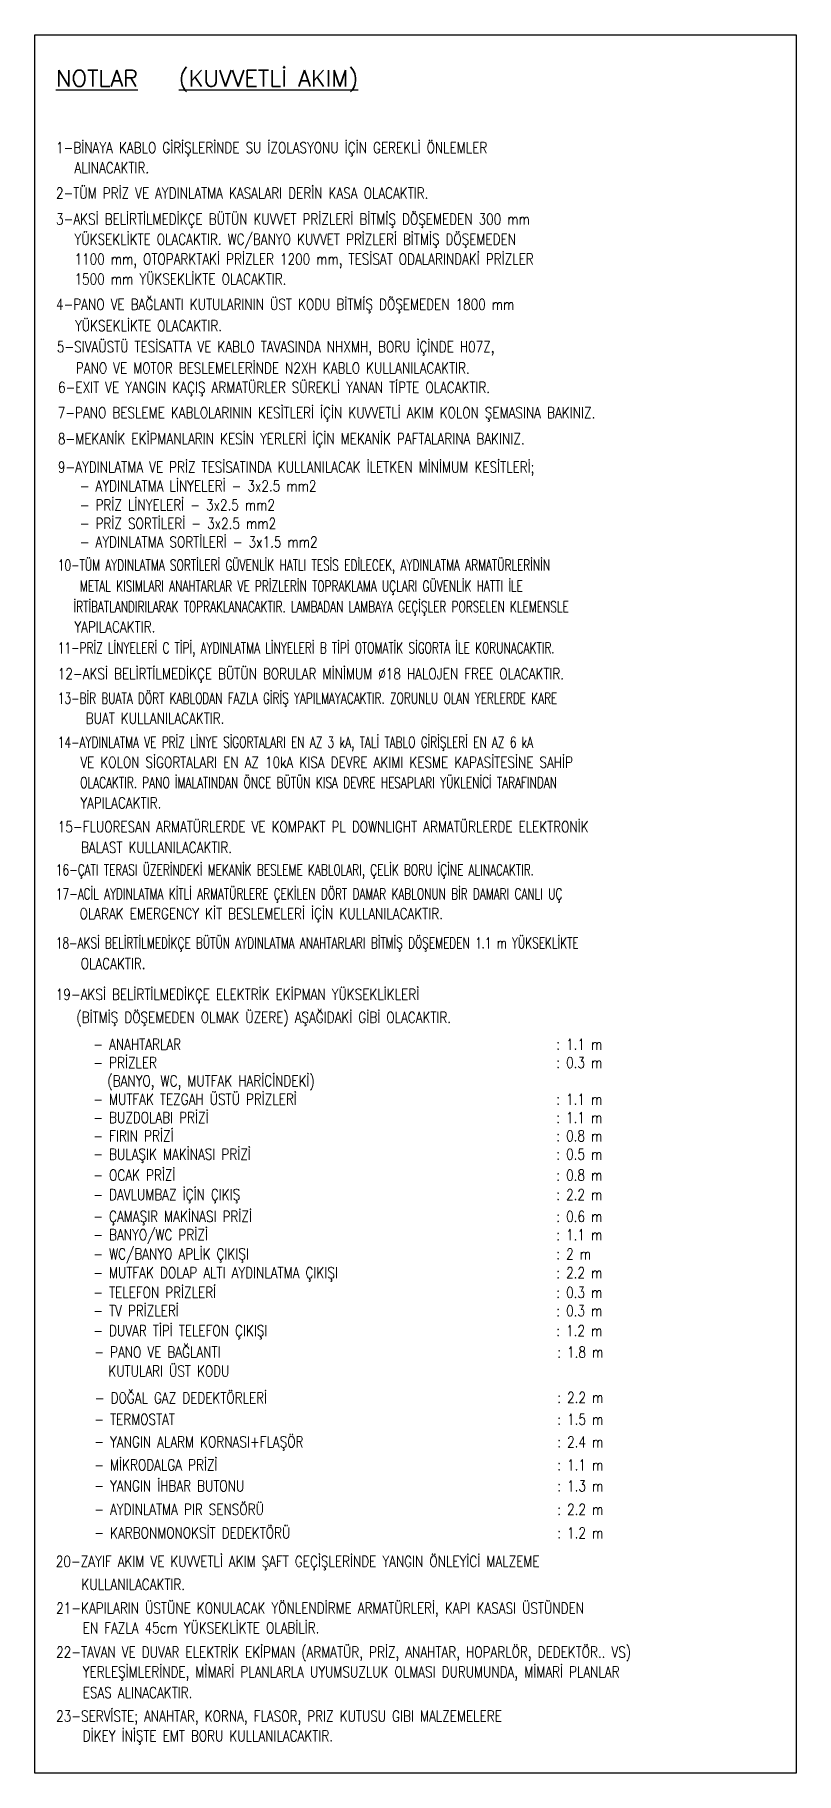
# Model space of a CAD drawing. Header units: metres. Extents: x -13316 to 152404, y -3899 to 30226.
# Drawn here: x -13074 to -10304, y 23900 to 30226 of the extents above; entities that cross this region are included whole.
import ezdxf

# ---------------------------------------------------------------- set-up
doc = ezdxf.new("R2010")
doc.units = ezdxf.units.M
doc.header["$LTSCALE"] = 100
doc.header["$MEASUREMENT"] = 0
doc.layers.add('E-KABLO', color=7, linetype='Continuous', lineweight=30)
doc.layers.add('E-YAZI', color=7, linetype='Continuous', lineweight=30)
doc.styles.add('E-YAZI', font='txttw.shx')

msp = doc.modelspace()

# ---------------------------------------------------------------- texts
at = {"layer": 'E-YAZI', "color": 4, "style": 'E-YAZI'}
for s, p in [('%%uNOTLAR', (-12997.27, 30037.98, 0)), ('%%U(KUVVETLİ AKIM)', (-12550.65, 30037.98, 0))]:
    msp.add_text(s, height=60, dxfattribs=at).set_placement(p)
at = {"layer": 'E-YAZI', "color": 3, "style": 'E-YAZI'}
for s, width, p in [('1-BİNAYA KABLO GİRİŞLERİNDE SU İZOLASYONU İÇİN GEREKLİ ÖNLEMLER', 0.8, (-12997.27, 29795.26, 0)), ('ALINACAKTIR.', 0.8, (-12929.71, 29722.01, 0)), ('2-TÜM PRİZ VE AYDINLATMA KASALARI DERİN KASA OLACAKTIR.', 0.8, (-12997.27, 29629.85, 0)), ('3-AKSİ BELİRTİLMEDİKÇE BÜTÜN KUVVET PRİZLERİ BİTMİŞ DÖŞEMEDEN 300 mm', 0.8, (-12997.27, 29535.24, 0)), ('YÜKSEKLİKTE OLACAKTIR. WC/BANYO KUVVET PRİZLERİ BİTMİŞ DÖŞEMEDEN', 0.8, (-12929.71, 29461.99, 0)), ('1100 mm, OTOPARKTAKİ PRİZLER 1200 mm, TESİSAT ODALARINDAKİ PRİZLER', 0.8, (-12929.71, 29389.62, 0)), ('1500 mm YÜKSEKLİKTE OLACAKTIR.', 0.8, (-12929.71, 29317.25, 0)), ('4-PANO VE BAĞLANTI KUTULARININ ÜST KODU BİTMİŞ DÖŞEMEDEN 1800 mm', 0.8, (-12997.27, 29225.09, 0)), ('YÜKSEKLİKTE OLACAKTIR.', 0.8, (-12928.11, 29147.52, 0)), ('5-SIVAÜSTÜ TESİSATTA VE KABLO TAVASINDA NHXMH, BORU İÇİNDE H07Z,', 0.8, (-12994.07, 29070.89, 0)), ('PANO VE MOTOR BESLEMELERİNDE N2XH KABLO KULLANILACAKTIR.', 0.8, (-12924.91, 28993.32, 0)), ('6-EXIT VE YANGIN KAÇIŞ ARMATÜRLER SÜREKLİ YANAN TİPTE OLACAKTIR.', 0.8, (-12989.48, 28922.99, 0)), ('7-PANO BESLEME KABLOLARININ KESİTLERİ İÇİN KUVVETLİ AKIM KOLON ŞEMASINA BAKINIZ.', 0.8, (-12990.87, 28830.83, 0)), ('8-MEKANİK EKİPMANLARIN KESİN YERLERİ İÇİN MEKANİK PAFTALARINA BAKINIZ.', 0.8, (-12990.16, 28735.95, 0)), ('9-AYDINLATMA VE PRİZ TESİSATINDA KULLANILACAK İLETKEN MİNİMUM KESİTLERİ;', 0.8, (-12990.16, 28632.79, 0)), ('- AYDINLATMA LİNYELERİ - 3x2.5 mm2', 0.8, (-12910.81, 28564.46, 0)), ('- PRİZ LİNYELERİ - 3x2.5 mm2', 0.8, (-12910.81, 28495.2, 0)), ('- PRİZ SORTİLERİ - 3x2.5 mm2', 0.8, (-12910.81, 28427.73, 0)), ('- AYDINLATMA SORTİLERİ - 3x1.5 mm2', 0.8, (-12910.81, 28360.27, 0)), ('10-TÜM AYDINLATMA SORTİLERİ GÜVENLİK HATLI TESİS EDİLECEK, AYDINLATMA ARMATÜRLERİNİN', 0.7, (-12990.47, 28276.39, 0)), ('METAL KISIMLARI ANAHTARLAR VE PRİZLERİN TOPRAKLAMA UÇLARI GÜVENLİK HATTI İLE', 0.7, (-12910.4, 28199.72, 0)), (' İRTİBATLANDIRILARAK TOPRAKLANACAKTIR. LAMBADAN LAMBAYA GEÇİŞLER PORSELEN KLEMENSLE', 0.7, (-12952.48, 28124.92, 0)), (' YAPILACAKTIR.', 0.8, (-12952.48, 28051.31, 0)), ('11-PRİZ LİNYELERİ C TİPİ, AYDINLATMA LİNYELERİ B TİPİ OTOMATİK SİGORTA İLE KORUNACAKTIR.', 0.7, (-12990.47, 27975.14, 0)), ('12-AKSİ BELİRTİLMEDİKÇE BÜTÜN BORULAR MİNİMUM %%C18 HALOJEN FREE OLACAKTIR.', 0.8, (-12990.47, 27880.88, 0)), ('13-BİR BUATA DÖRT KABLODAN FAZLA GİRİŞ YAPILMAYACAKTIR. ZORUNLU OLAN YERLERDE KARE ', 0.7, (-12990.47, 27791.84, 0)), ('BUAT KULLANILACAKTIR.', 0.8, (-12888.95, 27718.86, 0)), ('14-AYDINLATMA VE PRİZ LİNYE SİGORTALARI EN AZ 3 kA, TALİ TABLO GİRİŞLERİ EN AZ 6 kA', 0.7, (-12990.47, 27631.68, 0)), ('VE KOLON SİGORTALARI EN AZ 10kA KISA DEVRE AKIMI KESME KAPASİTESİNE SAHİP ', 0.8, (-12908.75, 27558.7, 0)), ('OLACAKTIR. PANO İMALATINDAN ÖNCE BÜTÜN KISA DEVRE HESAPLARI YÜKLENİCİ TARAFINDAN', 0.7, (-12908.75, 27484.87, 0)), ('YAPILACAKTIR.', 0.8, (-12908.75, 27411.04, 0)), ('15-FLUORESAN ARMATÜRLERDE VE KOMPAKT PL DOWNLIGHT ARMATÜRLERDE ELEKTRONİK', 0.8, (-12990.47, 27323.86, 0)), ('BALAST KULLANILACAKTIR.', 0.8, (-12906.24, 27248.83, 0)), ('16-ÇATI TERASI ÜZERİNDEKİ MEKANİK BESLEME KABLOLARI, ÇELİK BORU İÇİNE ALINACAKTIR.', 0.7, (-12997.27, 27167.27, 0)), ('17-ACİL AYDINLATMA KİTLİ ARMATÜRLERE ÇEKİLEN DÖRT DAMAR KABLONUN BİR DAMARI CANLI UÇ', 0.7, (-12997.27, 27079.99, 0)), ('OLARAK EMERGENCY KİT BESLEMELERİ İÇİN KULLANILACAKTIR.', 0.8, (-12911.49, 27008.1, 0)), ('18-AKSİ BELİRTİLMEDİKÇE BÜTÜN AYDINLATMA ANAHTARLARI BİTMİŞ DÖŞEMEDEN 1.1 m YÜKSEKLİKTE', 0.7, (-12997.9, 26901.35, 0)), ('OLACAKTIR.', 0.8, (-12907.24, 26826.32, 0)), ('19-AKSİ BELİRTİLMEDİKÇE ELEKTRİK EKİPMAN YÜKSEKLİKLERİ', 0.8, (-12998, 26713.98, 0)), ('  (BİTMİŞ DÖŞEMEDEN OLMAK ÜZERE) AŞAĞIDAKİ GİBİ OLACAKTIR.', 0.8, (-12966.75, 26630.49, 0)), ('  - ANAHTARLAR', 0.8, (-12905.54, 26532.52, 0)), (': 1.1 m', 0.8, (-11176.91, 26532.52, 0)), ('  - PRİZLER', 0.8, (-12905.54, 26465.85, 0)), ('    (BANYO, WC, MUTFAK HARİCİNDEKİ)', 0.8, (-12905.54, 26399.18, 0)), (': 0.3 m', 0.8, (-11176.91, 26465.85, 0)), ('  - MUTFAK TEZGAH ÜSTÜ PRİZLERİ', 0.8, (-12905.54, 26332.52, 0)), (': 1.1 m', 0.8, (-11176.91, 26332.52, 0)), ('  - BUZDOLABI PRİZİ', 0.8, (-12905.54, 26265.85, 0)), (': 1.1 m', 0.8, (-11176.91, 26265.85, 0)), ('  - FIRIN PRİZİ', 0.8, (-12905.54, 26199.18, 0)), (': 0.8 m', 0.8, (-11176.91, 26199.18, 0)), ('  - BULAŞIK MAKİNASI PRİZİ', 0.8, (-12905.54, 26132.52, 0)), (': 0.5 m', 0.8, (-11176.91, 26132.52, 0)), ('  - OCAK PRİZİ', 0.8, (-12905.54, 26056.55, 0)), (': 0.8 m', 0.8, (-11176.91, 26056.55, 0)), ('  - DAVLUMBAZ İÇİN ÇIKIŞ', 0.8, (-12905.54, 25985.58, 0)), (': 2.2 m', 0.8, (-11176.91, 25985.58, 0)), ('  - ÇAMAŞIR MAKİNASI PRİZİ', 0.8, (-12905.54, 25905.98, 0)), (': 0.6 m', 0.8, (-11176.91, 25905.98, 0)), ('  - BANYO/WC PRİZİ', 0.8, (-12905.54, 25839.31, 0)), (': 1.1 m', 0.8, (-11176.91, 25839.31, 0)), ('  - WC/BANYO APLİK ÇIKIŞI', 0.8, (-12905.54, 25769.71, 0)), (': 2 m', 0.8, (-11176.91, 25769.71, 0)), ('  - MUTFAK DOLAP ALTI AYDINLATMA ÇIKIŞI', 0.8, (-12905.54, 25701.15, 0)), (': 2.2 m', 0.8, (-11176.91, 25701.15, 0)), ('  - TELEFON PRİZLERİ', 0.8, (-12905.54, 25629.55, 0)), (': 0.3 m', 0.8, (-11176.91, 25629.55, 0)), ('  - TV PRİZLERİ', 0.8, (-12905.54, 25562.88, 0)), (': 0.3 m', 0.8, (-11176.91, 25562.88, 0)), ('  - DUVAR TİPİ TELEFON ÇIKIŞI ', 0.8, (-12905.54, 25490.36, 0)), (': 1.2 m', 0.8, (-11176.91, 25490.36, 0)), ('  - PANO VE BAĞLANTI', 0.8, (-12902.02, 25412.19, 0)), (': 1.8 m', 0.8, (-11173.4, 25412.19, 0)), ('    KUTULARI ÜST KODU', 0.8, (-12902.02, 25343.46, 0)), ('  - DOĞAL GAZ DEDEKTÖRLERİ', 0.8, (-12899.86, 25245.54, 0)), (': 2.2 m', 0.8, (-11173.4, 25247.17, 0)), ('  - TERMOSTAT', 0.8, (-12902.02, 25167.63, 0)), (': 1.5 m', 0.8, (-11173.4, 25167.63, 0)), ('  - YANGIN ALARM KORNASI+FLAŞÖR', 0.8, (-12902.02, 25085.78, 0)), (': 2.4 m', 0.8, (-11173.4, 25085.78, 0)), ('  - MİKRODALGA PRİZİ', 0.8, (-12902.02, 25001.81, 0)), (': 1.1 m', 0.8, (-11173.4, 25001.81, 0)), ('  - YANGIN İHBAR BUTONU', 0.8, (-12902.02, 24925.55, 0)), (': 1.3 m', 0.8, (-11173.4, 24925.55, 0)), ('  - AYDINLATMA PIR SENSÖRÜ', 0.8, (-12902.02, 24840.08, 0)), (': 2.2 m', 0.8, (-11173.4, 24840.08, 0)), ('  - KARBONMONOKSİT DEDEKTÖRÜ', 0.8, (-12902.02, 24754.61, 0)), (': 1.2 m', 0.8, (-11173.4, 24754.61, 0)), ('20-ZAYIF AKIM VE KUVVETLİ AKIM ŞAFT GEÇİŞLERİNDE YANGIN ÖNLEYİCİ MALZEME ', 0.8, (-12997.71, 24650.69, 0)), ('KULLANILACAKTIR.', 0.8, (-12904.5, 24566.88)), ('21-KAPILARIN ÜSTÜNE KONULACAK YÖNLENDİRME ARMATÜRLERİ, KAPI KASASI ÜSTÜNDEN ', 0.8, (-12996.52, 24480.63, 0)), ('EN FAZLA 45cm YÜKSEKLİKTE OLABİLİR.', 0.8, (-12899.97, 24408.8, 0)), ('22-TAVAN VE DUVAR ELEKTRİK EKİPMAN (ARMATÜR, PRİZ, ANAHTAR, HOPARLÖR, DEDEKTÖR.. VS)', 0.8, (-12996.52, 24320.46, 0)), ('YERLEŞİMLERİNDE, MİMARİ PLANLARLA UYUMSUZLUK OLMASI DURUMUNDA, MİMARİ PLANLAR ', 0.8, (-12899.97, 24248.63, 0)), ('ESAS ALINACAKTIR.', 0.8, (-12899.97, 24173.51, 0)), ('23-SERVİSTE; ANAHTAR, KORNA, FLASOR, PRIZ KUTUSU GIBI MALZEMELERE', 0.8, (-12996.52, 24087.75, 0)), ('DİKEY İNİŞTE EMT BORU KULLANILACAKTIR.', 0.8, (-12899.97, 24015.92, 0))]:
    msp.add_text(s, height=40, dxfattribs=dict(at, width=width)).set_placement(p)

# ---------------------------------------------------------------- linework, layer by layer
at = {"layer": 'E-KABLO'}
msp.add_lwpolyline([(-13074.35, 30226.2), (-10304.4, 30226.2), (-10304.4, 23899.84), (-13074.35, 23899.84)], close=True, dxfattribs=at)

msp.set_redraw_order([(e.dxf.handle, doc.entitydb.next_handle()) for e in msp.query("TEXT MTEXT ATTDEF DIMENSION ARC_DIMENSION")])  # texts and dimensions are drawn at this point

doc.saveas('drawing.dxf')
